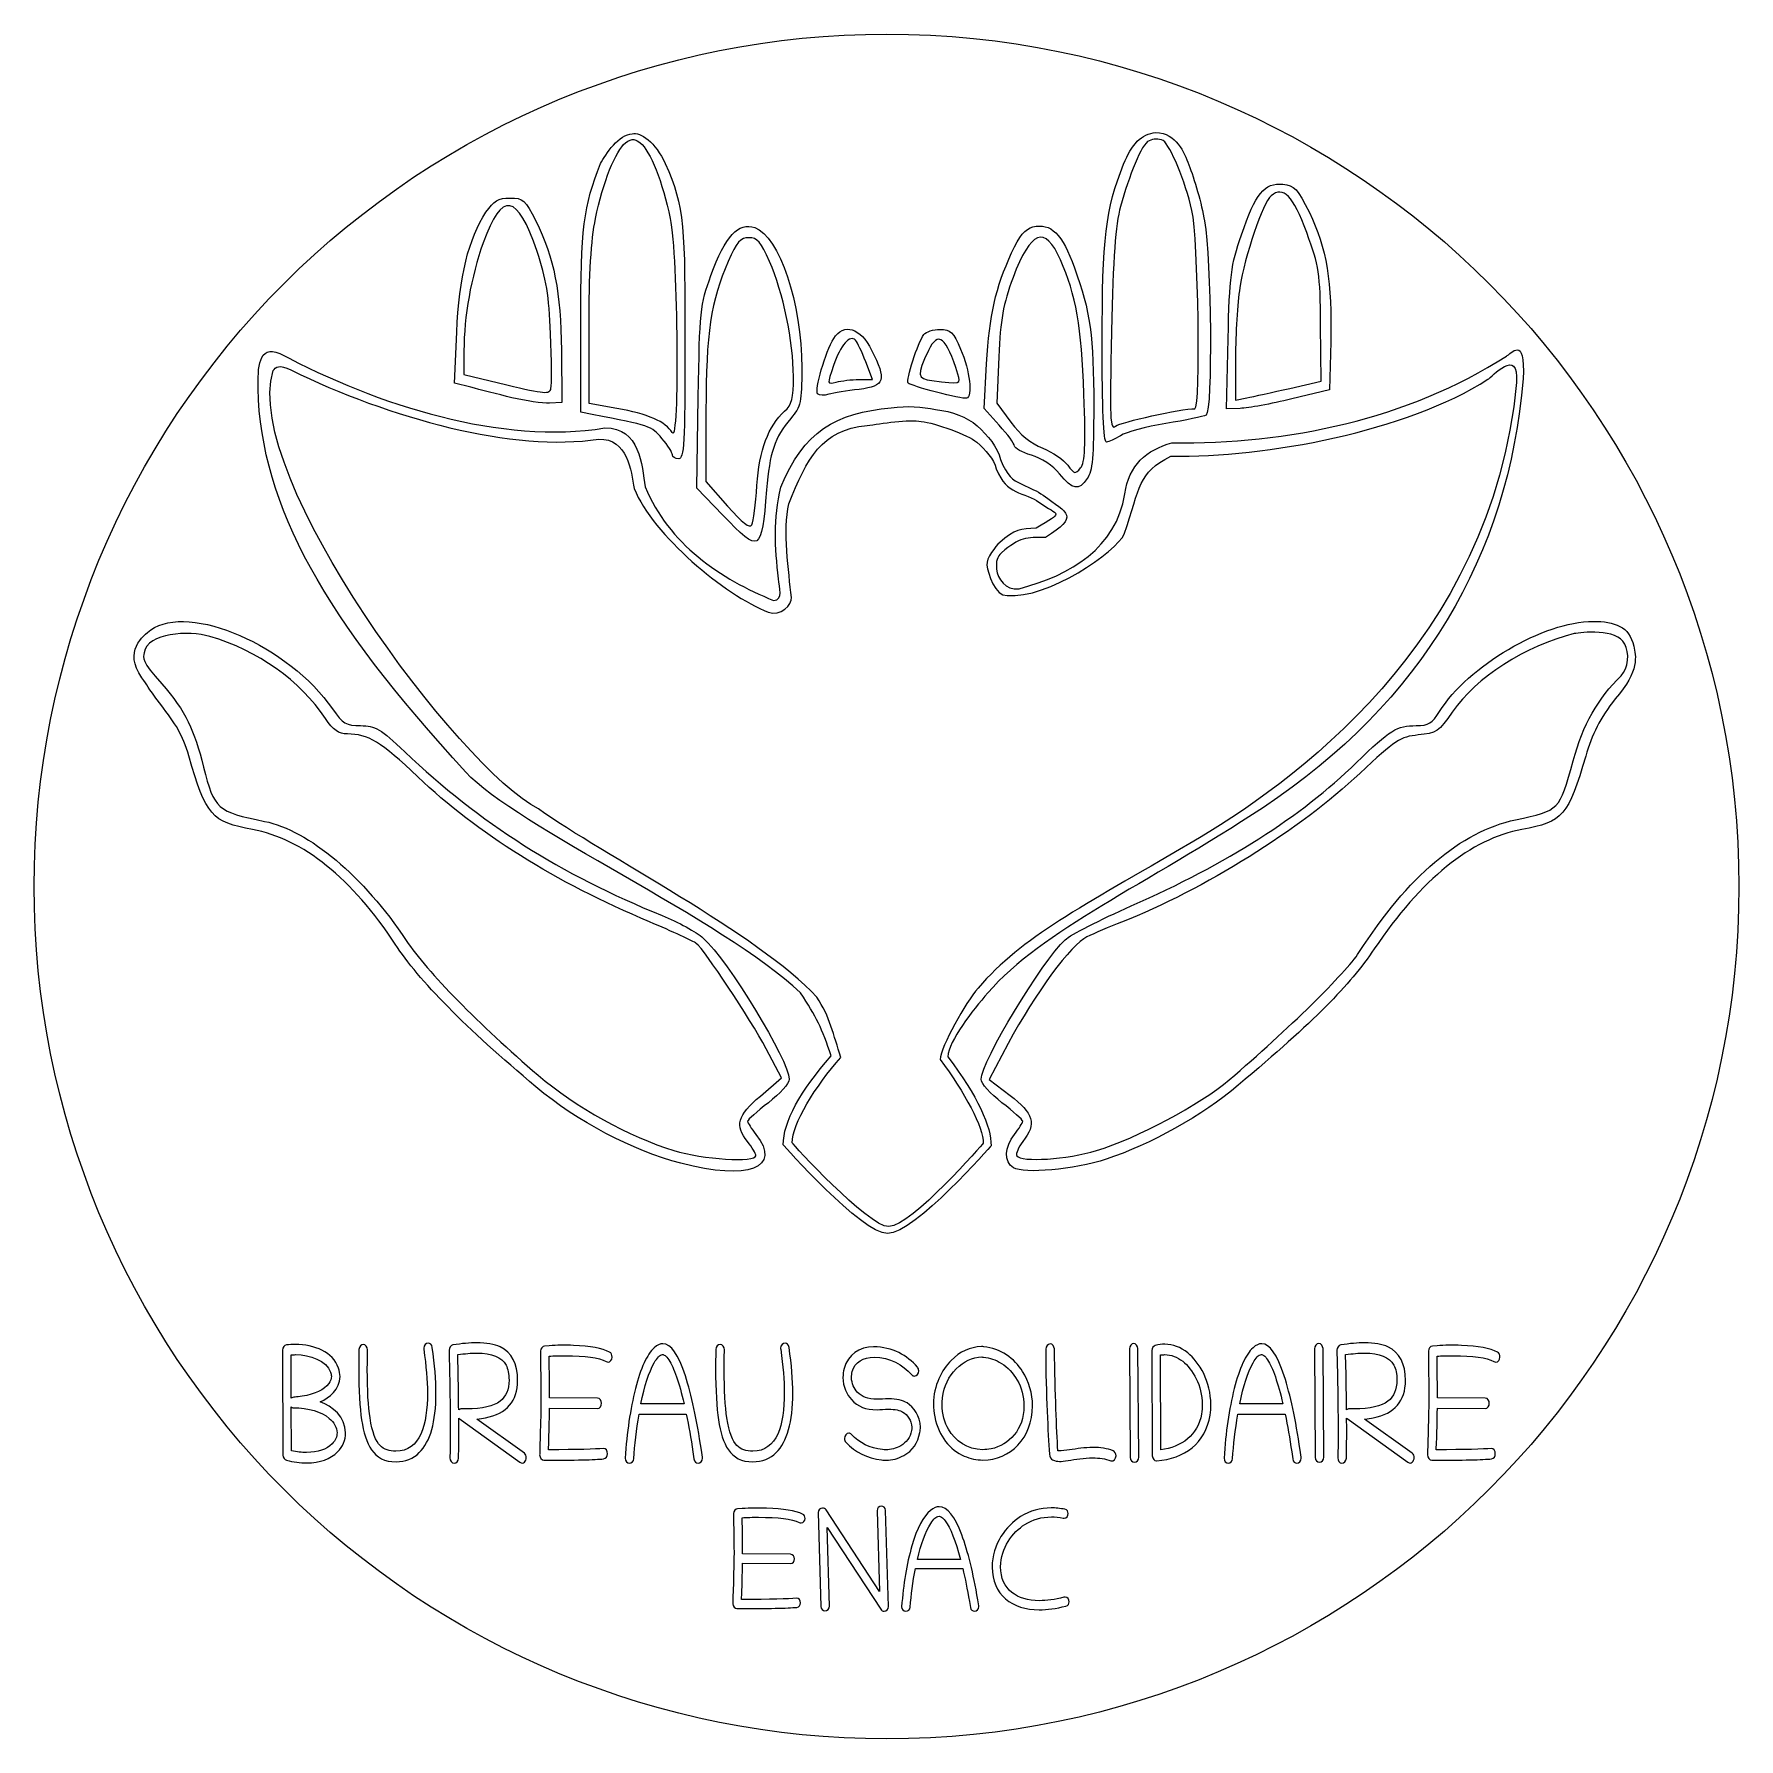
# Model space of a CAD drawing. Extents: x -737 to 495, y 5 to 495.
# Drawn here: x 5.8 to 495.4, y 5 to 494.6 of the extents above; entities outside this region: 4.
import ezdxf

# ---------------------------------------------------------------- set-up
doc = ezdxf.new("R2010")
doc.units = 0
doc.layers.add('Calque_1', color=7, linetype='CONTINUOUS')

msp = doc.modelspace()

# ---------------------------------------------------------------- linework, layer by layer
at = {"layer": 'Calque_1', "color": 7}
for points in [[(177.55733, 465.939002)], [(179.88442, 463.347775)], [(326.04293, 463.956825)], [(337.44404, 457.059475)], [(76.398331, 402.852473)], [(79.586568, 398.10213)], [(271.13555, 396.87145)], [(242.74155, 395.35793)], [(264.96417, 391.7029)], [(143.03674, 390.14219)], [(230.83855, 391.21682)], [(307.31043, 391.18204)], [(300.30879, 368.30192)], [(203.63016, 356.43038)], [(39.31496, 323.42638)], [(42.525518, 307.95051)], [(495.41708, 249.760883)], [(297.624599, 118.392892)], [(321.631775, 118.530986)], [(374.781022, 118.530986)], [(158.432272, 115.009689)], [(278.03233, 114.664431)], [(413.416096, 115.009689)], [(79.684203, 102.85767)], [(80.138957, 100.072793)], [(87.983449, 101.775916)], [(127.755392, 99.428378)], [(251.220848, 99.635475)], [(292.54653, 100.625159)], [(382.739225, 99.428378)], [(109.716786, 87.575526)], [(126.429012, 84.146267)], [(176.77396, 84.123244)], [(212.206837, 87.575526)], [(348.746411, 84.123244)], [(381.412854, 84.146267)], [(213.870349, 68.611287)], [(232.932101, 41.750279)], [(256.162428, 41.629645)], [(294.456431, 42.031813)]]:
    msp.add_lwpolyline(points, close=True, dxfattribs=at)
for points in [[(166.09385, 385.34741), (162.79998, 385.98241), (162.79998, 411.580366)], [(131.2002, 393.11971), (126.55025, 394.35404), (127.17981, 408.937954)], [(154.13816, 408.512294), (154.13712, 408.512294)], [(173.17295, 387.04431), (165.19552, 388.43353), (165.19552, 410.519832)], [(352.22657, 387.07626), (348.21304, 386.98986), (348.70775, 407.052514)], [(366.42116, 392.82862), (375.40443, 394.88359), (375.28071, 410.999395)], [(129.27143, 403.561054), (129.26343, 396.77575), (141.54058, 393.83453)], [(157.27494, 403.758634), (157.41001, 388.7865), (153.81669, 388.59276)], [(282.86781, 401.872894), (282.2918, 388.60832), (286.32724, 383.12387)], [(350.85917, 401.692474), (350.85117, 389.44528), (354.14505, 390.10945)], [(378.18884, 406.177314), (377.79998, 392.42609), (367.02003, 389.79439)], [(242.74155, 395.35788), (246.6246, 395.37428), (244.65751, 400.464814)], [(282.99879, 382.23721), (278.62938, 387.07363), (279.3686, 399.90778)], [(366.42221, 392.82862), (366.42116, 392.82862)], [(203.63016, 356.43038), (196.16976, 364.19961), (196.56248, 390.26743)], [(198.77087, 386.39095), (198.76787, 366.02883), (204.93217, 359.03543)], [(213.42363, 364.92915), (213.42278, 364.92915)], [(214.39105, 189.58531), (220.46678, 194.81987), (216.04282, 203.16809)], [(285.57139, 204.6487), (280.05903, 194.28656), (286.10919, 189.76971)], [(153.771048, 117.886593), (152.406795, 117.771522)], [(408.754881, 117.886593), (407.390618, 117.771522)], [(77.164116, 116.620721), (77.277804, 86.424769)], [(79.684205, 102.857626), (79.627359, 115.262833)], [(125.007903, 116.574697), (125.14054, 109.486013)], [(127.603811, 109.532037), (127.49012, 115.308857)], [(320.362248, 117.011981), (320.608575, 85.849391)], [(323.071819, 85.895415), (322.825501, 117.035004)], [(326.84248, 116.459614), (326.956171, 86.240651)], [(329.419415, 87.943741), (329.305724, 115.216798)], [(373.511504, 117.011981), (373.757831, 85.849391)], [(376.221075, 85.895415), (375.974748, 117.035004)], [(379.991755, 116.574697), (380.124391, 109.486013)], [(382.587644, 109.532037), (382.473953, 115.308857)], [(167.584176, 102.834647), (153.846848, 102.949718)], [(422.568008, 102.834647), (408.830672, 102.949718)], [(79.741049, 87.690609), (79.684204, 100.279923)], [(153.827894, 99.957743), (167.56523, 99.842672)], [(179.540395, 98.185539), (193.126141, 98.185539)], [(192.481914, 101.177515), (180.089885, 101.177515)], [(351.512846, 98.185539), (365.098592, 98.185539)], [(364.454356, 101.177515), (352.062336, 101.177515)], [(408.811727, 99.957743), (422.549054, 99.842672)], [(127.906956, 96.965735), (145.358108, 84.399433)], [(146.60868, 86.977136), (132.947135, 96.827641)], [(382.890807, 96.965735), (400.34195, 84.399433)], [(401.592522, 86.977136), (387.930986, 96.827641)], [(153.52473, 87.989832), (153.619466, 90.199298)], [(408.508554, 87.989832), (408.603299, 90.199298)], [(195.020948, 87.368396), (195.305166, 85.366071)], [(197.749447, 85.872403), (197.446274, 87.897739)], [(366.993399, 87.368396), (367.277617, 85.366071)], [(369.721898, 85.872403), (369.418725, 87.897739)], [(209.20913, 71.12449), (207.844875, 71.023954)], [(231.018342, 69.93828), (231.738374, 43.016929)], [(247.901058, 70.481137), (248.583191, 47.299415), (233.254218, 70.722405)], [(251.179073, 42.976725), (250.364311, 70.561557)], [(234.201618, 43.097359), (233.595274, 65.635697), (248.943207, 42.1926)], [(209.265979, 55.46225), (223.00332, 55.361713)], [(223.02226, 57.975433), (209.284929, 58.07597)], [(258.928828, 53.914148), (272.51458, 53.914148)], [(271.870347, 56.527868), (259.478322, 56.527868)], [(208.962803, 45.007352), (209.057552, 46.937483)], [(274.40939, 44.464535), (274.693607, 42.71535)], [(277.137929, 43.157671), (276.834762, 44.926963)]]:
    msp.add_lwpolyline(points, dxfattribs=at)
for points in [[(77.513797, 422.862102), (123.423093, 468.771399), (185.689461, 494.562974), (250.61501, 494.562973)], [(250.61501, 494.562973), (385.815462, 494.562967), (495.41708, 384.96134), (495.41708, 249.760883)], [(168.46253, 457.358918), (169.85869, 460.071127), (173.98937, 465.855766), (177.55733, 465.939002)], [(177.55733, 465.939002), (179.89613, 466.593301), (184.30573, 463.507631), (187.08174, 457.358918)], [(318.71428, 457.191585), (320.97772, 462.905151), (323.83463, 465.977832), (327.99101, 466.30073)], [(327.99101, 466.30073), (333.9522, 466.1722), (336.00382, 460.548072), (337.44404, 457.059475)], [(167.04613, 441.565486), (169.19761, 451.981502), (172.84775, 461.211938), (175.65983, 463.347775)], [(175.65983, 463.347775), (177.64514, 464.944133), (178.77049, 464.161755), (179.88442, 463.347775)], [(179.88442, 463.347775), (182.6965, 461.211938), (186.34665, 451.981502), (188.49813, 441.565486)], [(326.04293, 463.956822), (323.85732, 463.081549), (320.24557, 453.744035), (317.82144, 445.00679)], [(330.11308, 463.974695), (328.63408, 464.668262), (327.31186, 464.464989), (326.04293, 463.956825)], [(338.33714, 443.894389), (336.35178, 452.311329), (332.14544, 462.581744), (330.11308, 463.974695)], [(162.79998, 411.580366), (162.79998, 438.610221), (163.60932, 445.153267), (168.46253, 457.358918)], [(187.08174, 457.358918), (192.69537, 444.925005), (192.74427, 438.920138), (192.74427, 404.897444)], [(312.54223, 405.854734), (312.56433, 436.144467), (313.51771, 444.074031), (318.71428, 457.191585)], [(337.44404, 457.059475), (339.03905, 453.106828), (341.07214, 445.830366), (341.962, 440.889559)], [(352.55208, 436.910763), (356.60831, 448.772676), (359.20357, 451.945461), (364.43479, 451.437764)], [(371.29298, 437.545116), (367.3398, 448.215727), (364.60499, 451.042195), (361.07125, 448.109452)], [(364.43479, 451.437764), (367.78024, 451.113084), (368.66127, 450.170087), (372.05178, 443.285101)], [(150.26664, 432.145758), (144.62551, 448.857032), (140.13768, 449.577728), (134.79893, 434.629703)], [(135.58624, 443.389378), (137.83279, 446.72304), (139.10579, 447.477303), (142.48558, 447.477303)], [(142.48558, 447.477303), (146.31459, 447.477303), (146.87881, 446.975842), (149.89789, 440.889559)], [(361.07125, 448.109452), (358.70485, 446.145497), (353.47751, 430.820488), (352.07164, 421.725212)], [(127.17981, 408.937954), (127.85993, 424.693192), (130.62589, 436.028742), (135.58624, 443.389378)], [(149.89789, 440.889559), (155.15298, 430.295576), (157.12507, 420.369383), (157.27494, 403.758634)], [(165.19552, 410.519832), (165.19552, 425.773881), (165.768, 435.377666), (167.04613, 441.565486)], [(188.49813, 441.565486), (190.70368, 430.88769), (191.19714, 376.42486), (189.05501, 380.10268)], [(200.20085, 425.252426), (204.30112, 436.51777), (208.0824, 440.657365), (212.76736, 439.009754)], [(317.82144, 445.00679), (316.34898, 439.699633), (315.69113, 430.607401), (315.22884, 409.173734)], [(339.17185, 386.9882), (340.87653, 386.9912), (340.1549, 436.188011), (338.33714, 443.894389)], [(341.962, 440.889559), (343.93049, 429.959809), (344.29036, 386.32088), (342.42153, 385.16587)], [(372.05178, 443.285101), (377.01266, 433.211165), (378.66994, 423.190456), (378.18884, 406.177314)], [(211.08025, 436.098472), (208.70588, 436.098472), (207.63342, 434.856419), (205.13343, 429.211285)], [(217.04472, 429.211285), (214.53242, 434.85155), (213.45256, 436.098472), (211.08025, 436.098472)], [(212.76736, 439.009754), (219.80077, 436.536237), (226.28188, 417.18079), (226.28188, 398.64942)], [(286.54623, 431.755481), (288.79268, 436.662356), (290.40012, 438.608092), (292.68025, 439.180365)], [(300.56156, 429.749351), (296.13704, 439.751721), (291.98677, 438.188095), (286.96003, 424.624926)], [(292.68025, 439.180365), (297.77736, 440.459655), (301.10225, 437.196913), (304.60048, 427.482969)], [(348.70775, 407.052514), (349.15383, 425.144084), (349.53152, 428.077571), (352.55208, 436.910763)], [(375.28071, 410.999395), (375.16525, 426.04372), (374.9001, 427.808622), (371.29298, 437.545116)], [(134.79893, 434.629703), (131.28168, 424.781681), (129.28476, 413.557547), (129.27143, 403.561054)], [(154.13712, 408.512294), (153.69923, 419.408624), (152.88223, 424.397311), (150.26664, 432.145758)], [(279.3686, 399.90778), (280.17794, 413.95938), (281.90288, 421.613068), (286.54623, 431.755481)], [(205.13343, 429.211285), (200.16729, 417.997458), (198.77507, 408.627844), (198.77087, 386.39095)], [(223.88633, 396.20926), (223.88633, 406.159614), (220.90345, 420.548243), (217.04472, 429.211285)], [(307.31043, 391.18204), (306.63297, 410.553024), (305.04903, 419.604697), (300.56156, 429.749351)], [(304.60048, 427.482969), (309.18185, 414.761284), (310.12589, 407.962824), (310.12589, 387.69175)], [(5.812927, 249.76088), (5.812927, 314.686435), (31.604501, 376.952804), (77.513797, 422.862102)], [(196.56248, 390.26743), (196.93678, 415.111768), (197.10755, 416.753763), (200.20085, 425.252426)], [(286.96003, 424.624926), (284.10223, 416.913973), (283.33596, 412.653708), (282.86781, 401.872894)], [(352.07164, 421.725212), (351.40975, 417.443179), (350.86415, 408.428444), (350.85917, 401.692474)], [(235.44224, 407.124824), (238.36955, 411.70264), (243.08604, 410.266122), (246.34456, 403.804284)], [(154.25547, 392.79693), (154.49621, 393.8439), (154.44342, 400.915814), (154.13816, 408.512294)], [(230.83855, 391.21682), (229.85165, 392.20374), (233.11774, 403.489654), (235.44224, 407.124824)], [(241.72355, 406.642444), (240.14804, 408.413904), (237.38375, 405.240344), (235.38003, 399.35979)], [(244.65751, 400.464814), (243.57561, 403.264594), (242.25533, 406.044534), (241.72355, 406.642444)], [(256.8827, 394.31845), (256.11739, 395.08376), (259.63017, 406.079044), (261.33367, 408.250274)], [(261.33367, 408.250274), (261.97974, 409.073754), (264.07849, 409.747501), (265.99756, 409.747501)], [(271.13555, 396.87145), (267.87391, 407.550914), (265.40183, 409.530194), (262.64413, 403.670184)], [(265.99756, 409.747501), (269.0151, 409.747501), (269.81363, 408.984984), (271.90461, 404.106944)], [(315.22884, 409.173734), (314.67784, 383.62774), (314.80966, 380.6186), (316.42118, 381.95604)], [(428.62779, 402.096943), (429.8857, 402.592253), (434.25723, 408.541313), (433.41748, 395.5472)], [(70.116744, 392.76389), (70.136324, 398.54878), (70.066974, 405.472963), (76.398331, 402.852473)], [(76.398331, 402.852473), (104.71127, 387.7417), (140.22499, 376.67569), (169.69735, 381.44174)], [(192.74427, 404.897444), (192.74427, 377.00186), (192.5002, 372.61658), (190.94761, 372.61658)], [(246.34456, 403.804284), (250.7087, 395.1499), (250.16509, 393.44591), (242.75124, 392.54094)], [(262.64413, 403.670184), (259.31067, 396.58679), (259.43028, 395.56864), (263.65691, 395.04705)], [(271.90461, 404.106944), (274.56773, 397.89414), (275.46595, 390.38835), (273.59385, 389.99109)], [(313.76134, 377.40767), (312.94087, 377.40767), (312.52846, 387.03057), (312.54223, 405.854734)], [(332.58356, 377.21123), (365.92106, 376.7641), (400.23527, 383.87095), (428.62779, 402.096943)], [(423.34345, 395.41724), (424.3812, 395.82586), (432.24118, 405.179833), (431.54839, 394.45982)], [(150.65773, 272.03321), (128.23136, 283.39344), (65.221925, 367.61268), (74.463156, 397.90442)], [(74.463156, 397.90442), (75.100554, 398.92439), (76.262004, 399.85438), (79.586568, 398.10213)], [(79.586568, 398.10213), (107.8292, 384.24973), (143.63867, 374.33115), (167.95306, 378.26309)], [(226.28188, 398.64942), (226.28188, 388.80235), (226.02466, 387.6295), (223.10593, 384.16832)], [(235.38003, 399.35979), (233.52719, 393.92199), (233.52873, 393.91289), (236.19105, 394.62655)], [(263.65691, 395.04705), (272.09036, 394.00633), (272.01612, 393.98822), (271.13555, 396.87145)], [(129.79178, 282.61766), (89.543574, 326.46666), (71.007205, 358.68158), (70.116744, 392.76389)], [(143.03674, 390.14219), (139.08411, 391.10093), (133.75765, 392.44081), (131.2002, 393.11971)], [(141.54058, 393.83453), (152.44248, 391.22279), (153.86677, 391.10656), (154.25547, 392.79693)], [(221.36334, 386.27715), (223.42732, 388.14377), (223.88633, 389.95073), (223.88633, 396.20926)], [(242.75124, 392.54094), (239.29267, 392.11876), (235.37124, 391.47434), (234.03693, 391.1089)], [(236.19105, 394.62655), (237.65813, 395.01981), (240.60586, 395.34893), (242.74155, 395.35793)], [(264.96417, 391.7029), (260.87662, 392.78419), (257.23997, 393.96119), (256.8827, 394.31845)], [(273.59385, 389.99109), (272.93509, 389.8513), (269.05173, 390.62161), (264.96417, 391.7029)], [(332.22902, 373.35645), (359.73212, 372.98756), (399.9199, 380.38098), (423.34345, 395.41724)], [(431.54839, 394.45982), (424.46449, 319.42178), (366.70028, 279.06875), (337.69957, 262.09648)], [(354.14505, 390.10945), (355.95667, 390.47477), (361.48139, 391.6984), (366.42221, 392.82862)], [(433.41748, 395.5472), (429.40792, 345.09602), (404.1429, 302.42386), (358.85472, 272.48507)], [(153.81669, 388.59276), (151.84036, 388.48623), (146.9894, 389.18346), (143.03674, 390.14219)], [(189.05501, 380.10268), (187.22722, 383.24077), (182.06965, 385.49501), (173.17295, 387.04431)], [(220.25399, 364.45903), (226.68251, 380.32681), (236.01504, 385.7994), (252.00287, 387.22076)], [(234.03693, 391.1089), (232.70264, 390.74345), (231.26336, 390.79202), (230.83855, 391.21682)], [(252.00287, 387.22076), (256.58093, 387.86567), (260.76372, 387.58279), (264.72331, 386.73701)], [(306.35829, 369.98295), (307.63727, 371.58702), (307.83879, 376.07407), (307.31043, 391.18204)], [(310.12589, 387.69175), (310.12589, 373.21629), (309.74958, 369.01904), (308.26132, 366.89423)], [(316.42118, 381.95604), (317.85684, 383.14754), (335.18785, 386.98094), (339.17185, 386.9882)], [(367.02003, 389.79439), (361.09106, 388.34694), (354.43401, 387.12379), (352.22657, 387.07626)], [(186.11409, 378.43742), (183.10951, 382.00817), (182.72271, 382.14168), (166.09385, 385.34741)], [(213.42278, 364.92915), (214.08064, 375.08181), (216.66404, 382.02722), (221.36334, 386.27715)], [(223.10593, 384.16832), (218.49093, 378.69554), (217.03653, 374.395), (216.16131, 363.63329)], [(222.55098, 359.65065), (227.85444, 372.74141), (231.86121, 380.97117), (245.05102, 382.14377)], [(245.05102, 382.14377), (248.82787, 382.67582), (257.31967, 384.03022), (260.58628, 383.33247)], [(260.58628, 383.33247), (264.60229, 382.86564), (274.0326, 379.49232), (276.56156, 377.37174)], [(264.72331, 386.73701), (269.59125, 386.17114), (273.6203, 384.66761), (276.68575, 382.09718)], [(276.68575, 382.09718), (279.67718, 379.30212), (282.51121, 375.91217), (283.32333, 372.39266)], [(287.36824, 376.25452), (287.36824, 376.88496), (285.40199, 379.57716), (282.99879, 382.23721)], [(286.32724, 383.12387), (289.01106, 379.47632), (292.07648, 376.96227), (295.4796, 375.61773)], [(330.88046, 382.73108), (325.21594, 381.81412), (319.32581, 380.24123), (317.79129, 379.23577)], [(342.42153, 385.16587), (341.73845, 384.7437), (336.54497, 383.64806), (330.88046, 382.73108)], [(167.95306, 378.26309), (176.35894, 378.38149), (177.25888, 369.21154), (178.12522, 364.04588)], [(169.69735, 381.44174), (179.88642, 381.58527), (180.30273, 370.78472), (181.35285, 364.52325)], [(189.15095, 373.72245), (189.15095, 374.33067), (187.78437, 376.45242), (186.11409, 378.43742)], [(276.56156, 377.37174), (279.02947, 375.06584), (281.46664, 372.6), (282.13662, 369.69644)], [(317.79129, 379.23577), (316.25677, 378.23031), (314.44329, 377.40767), (313.76134, 377.40767)], [(319.05155, 362.51295), (320.14773, 370.80778), (325.33946, 375.11931), (332.58356, 377.21123)], [(190.94761, 372.61658), (189.95945, 372.61658), (189.15095, 373.11421), (189.15095, 373.72245)], [(283.32333, 372.39266), (285.41536, 367.52621), (286.58054, 366.69652), (289.49268, 365.28561)], [(292.22384, 373.65351), (289.55325, 374.45363), (287.36824, 375.62409), (287.36824, 376.25452)], [(300.30879, 368.30192), (298.43903, 370.55816), (295.03521, 372.8112), (292.22384, 373.65351)], [(295.4796, 375.61773), (298.29393, 374.50581), (301.52791, 372.32529), (302.66623, 370.77214)], [(318.88693, 350.94824), (323.55091, 364.77039), (322.8066, 368.36698), (332.22902, 373.35645)], [(282.13662, 369.69644), (283.86254, 365.68168), (285.34644, 364.42168), (287.73599, 363.23136)], [(308.26132, 366.89423), (305.78288, 363.35577), (304.17136, 363.64105), (300.30879, 368.30192)], [(302.66623, 370.77214), (304.58353, 368.15615), (304.85537, 368.09804), (306.35829, 369.98295)], [(178.12522, 364.04588), (183.55011, 350.64429), (204.14866, 333.49532), (216.64732, 328.51705)], [(181.35285, 364.52325), (187.92855, 348.27869), (203.03838, 337.95929), (218.18846, 331.92494)], [(216.16131, 363.63329), (214.68967, 345.53846), (214.3027, 345.31602), (203.63016, 356.43038)], [(211.94642, 353.64545), (212.4139, 354.52735), (213.07863, 359.60501), (213.42363, 364.92915)], [(219.61457, 338.16436), (218.49982, 347.20658), (218.173, 355.26177), (220.25399, 364.45903)], [(287.73599, 363.23136), (289.79233, 362.20702), (292.9429, 361.28732), (294.31829, 360.18309)], [(288.73368, 335.29367), (303.60118, 339.21652), (316.61265, 347.03833), (319.05155, 362.51295)], [(289.49268, 365.28561), (291.96918, 364.01223), (293.93325, 363.43917), (295.60041, 362.1007)], [(204.93217, 359.03543), (209.29372, 354.08726), (211.34504, 352.51096), (211.94642, 353.64545)], [(223.33954, 332.78013), (222.49068, 340.24826), (220.83422, 352.06301), (222.55098, 359.65065)], [(294.31829, 360.18309), (300.28473, 355.8833), (301.67548, 357.66849), (293.64053, 352.63506)], [(295.60041, 362.1007), (302.83255, 356.88877), (306.02193, 356.1355), (296.28248, 350.0343)], [(293.64053, 352.63506), (289.17271, 352.57426), (287.37186, 352.35971), (283.12872, 348.58738)], [(283.12872, 348.58738), (281.9912, 347.58731), (279.24071, 343.96246), (279.41894, 342.0898)], [(296.28248, 350.0343), (290.86687, 349.9607), (288.82076, 350.17336), (283.67749, 345.60078)], [(285.22973, 333.3552), (296.98845, 332.21778), (316.65712, 345.99988), (318.88693, 350.94824)], [(283.67749, 345.60078), (282.29867, 344.38855), (282.01195, 343.19766), (282.228, 340.92774)], [(218.18846, 331.92494), (221.02797, 331.89934), (219.81308, 335.65272), (219.61457, 338.16436)], [(279.41894, 342.0898), (279.69535, 339.79454), (281.89216, 332.96233), (285.22973, 333.3552)], [(282.228, 340.92774), (282.56303, 338.14556), (284.68808, 334.81746), (288.73368, 335.29367)], [(39.31496, 323.42638), (50.412578, 331.32858), (78.923822, 318.94471), (91.537158, 300.74365)], [(216.64732, 328.51705), (220.2093, 327.28011), (223.57428, 330.7149), (223.33954, 332.78013)], [(36.71297, 309.71929), (31.470792, 317.32885), (37.100707, 321.8021), (39.31496, 323.42638)], [(56.280352, 321.59703), (50.186556, 323.27591), (38.371216, 322.72518), (37.376275, 316.86416)], [(409.43469, 299.97949), (417.53241, 313.08187), (439.35692, 325.90348), (453.56165, 325.90348)], [(462.63568, 319.40184), (460.33878, 323.92243), (450.03681, 322.82963), (448.14451, 322.37381)], [(453.56165, 325.90348), (459.64107, 325.90348), (464.03775, 324.45751), (465.20477, 318.78923)], [(89.471336, 298.05529), (82.32787, 308.82793), (70.011224, 317.56392), (56.280352, 321.59703)], [(448.14451, 322.37381), (434.01776, 318.86722), (419.99336, 309.84832), (413.08927, 299.83021)], [(465.20477, 318.78923), (465.77286, 316.02999), (467.08981, 311.75436), (459.86843, 303.65719)], [(461.57702, 310.26797), (463.78825, 312.41096), (463.97495, 316.99228), (462.63568, 319.40184)], [(37.376275, 316.86416), (37.285425, 315.57609), (36.390713, 314.39999), (42.525518, 307.95051)], [(42.206805, 302.018), (37.883421, 307.72999), (38.612781, 307.13742), (36.71297, 309.71929)], [(447.80575, 285.84112), (450.64488, 296.20907), (454.95026, 303.84572), (461.57702, 310.26797)], [(42.525518, 307.95051), (49.472637, 300.01164), (51.765534, 294.69782), (54.480607, 284.06533)], [(459.86843, 303.65719), (455.59638, 298.08342), (453.19335, 293.41608), (451.41139, 287.23128)], [(50.256691, 287.24548), (48.488766, 293.38104), (46.434826, 296.43201), (42.206805, 302.018)], [(91.537158, 300.74365), (94.459919, 296.5261), (95.415001, 295.9592), (99.597451, 295.9592)], [(402.77675, 295.9592), (406.22017, 295.9592), (407.38453, 296.66227), (409.43469, 299.97949)], [(413.08927, 299.83021), (409.27281, 294.29239), (408.49424, 293.76933), (403.32749, 293.27217)], [(95.805963, 293.56366), (93.255745, 293.56366), (91.734549, 294.64226), (89.471336, 298.05529)], [(99.597451, 295.9592), (103.78195, 295.9592), (105.28283, 295.06693), (112.3106, 288.40125)], [(385.53713, 285.29508), (395.37772, 294.84724), (397.1753, 295.9592), (402.77675, 295.9592)], [(116.02301, 281.24529), (105.46371, 291.29113), (101.73402, 293.56366), (95.805963, 293.56366)], [(403.32749, 293.27217), (398.19774, 292.77855), (396.75109, 291.82647), (386.57355, 282.24575)], [(68.570319, 266.12992), (56.81479, 268.26232), (55.185135, 270.14129), (50.256691, 287.24548)], [(54.480607, 284.06533), (57.587838, 271.89715), (58.29438, 271.2677), (71.98803, 268.4684)], [(112.3106, 288.40125), (133.90761, 267.91696), (156.9765, 253.24421), (186.15652, 241.43228)], [(320.90583, 244.18562), (348.53545, 256.39929), (369.51794, 269.74543), (385.53713, 285.29508)], [(431.26423, 268.91873), (444.02121, 271.65998), (443.88398, 271.5196), (447.80575, 285.84112)], [(451.41139, 287.23128), (446.48805, 270.1433), (444.85565, 268.26195), (433.10207, 266.12992)], [(182.56321, 239.60264), (155.49096, 250.99767), (133.0636, 265.03332), (116.02301, 281.24529)], [(225.9221, 219.18631), (203.62967, 240.39756), (144.3404, 266.76744), (129.79178, 282.61766)], [(386.57355, 282.24575), (369.4773, 266.15207), (341.58355, 248.73885), (318.14125, 239.52558)], [(230.6231, 217.99265), (213.92918, 236.04155), (169.09416, 258.82964), (150.65773, 272.03321)], [(358.85472, 272.48507), (325.06438, 250.14722), (295.30632, 237.22122), (279.70158, 219.20532)], [(109.50801, 233.21958), (97.302757, 251.9441), (82.887306, 263.53286), (68.570319, 266.12992)], [(71.98803, 268.4684), (84.796826, 265.85), (100.35997, 252.76128), (112.71395, 234.21758)], [(386.30214, 230.78393), (400.27263, 252.62332), (415.48859, 265.52881), (431.26423, 268.91873)], [(433.10207, 266.12992), (418.56778, 263.49344), (404.10456, 251.80732), (390.71107, 231.87841)], [(337.69957, 262.09648), (306.25372, 243.69324), (289.79589, 235.45535), (276.92214, 220.59242)], [(77.513797, 76.659661), (31.604501, 122.568959), (5.812927, 184.835328), (5.812927, 249.76088)], [(495.41708, 249.76088), (495.41708, 114.560423), (385.815462, 4.958796), (250.61501, 4.95879)], [(186.15652, 241.43228), (190.76795, 239.5656), (196.08294, 236.65233), (197.96761, 234.95836)], [(301.92815, 234.45807), (303.47242, 235.87687), (312.01239, 240.25428), (320.90583, 244.18562)], [(195.96759, 233.43108), (195.18293, 234.05258), (189.15095, 236.82979), (182.56321, 239.60264)], [(308.17298, 235.30975), (303.63733, 233.16657), (293.2352, 219.05516), (285.57139, 204.6487)], [(318.14125, 239.52558), (314.72097, 238.18133), (310.23524, 236.28423), (308.17298, 235.30975)], [(149.94505, 192.21287), (129.77493, 209.13653), (116.297, 222.80433), (109.50801, 233.21958)], [(112.71395, 234.21758), (118.54638, 225.46293), (133.90597, 209.78729), (150.53097, 195.6224)], [(216.04282, 203.16809), (211.41381, 211.90325), (198.42352, 231.48583), (195.96759, 233.43108)], [(197.96761, 234.95836), (205.14047, 228.51129), (222.68856, 199.74157), (222.68856, 194.42888)], [(277.78605, 194.42888), (277.78605, 199.32691), (295.30305, 228.37122), (301.92815, 234.45807)], [(349.05347, 194.26285), (365.77859, 208.52416), (382.63504, 225.05131), (386.30214, 230.78393)], [(390.71107, 231.87841), (383.52853, 221.19111), (373.64407, 211.27486), (351.63685, 192.67848)], [(276.92214, 220.59242), (273.33558, 216.44671), (266.20472, 203.83915), (266.00282, 200.06274)], [(234.72556, 201.10045), (232.15177, 208.92413), (230.4197, 212.45249), (225.9221, 219.18631)], [(237.51202, 200.68335), (235.38867, 207.13781), (234.33358, 212.43732), (230.6231, 217.99265)], [(279.70158, 219.20532), (275.35419, 214.18015), (268.47062, 205.44525), (268.22587, 200.86773)], [(220.98066, 175.52909), (220.88456, 182.15297), (225.93377, 191.16585), (234.72556, 201.10045)], [(268.22587, 200.86773), (276.8084, 189.6449), (280.74033, 180.61254), (280.65742, 175.32176)], [(223.53469, 176.10956), (223.45549, 181.5742), (230.25888, 192.48741), (237.51202, 200.68335)], [(266.00282, 200.06274), (273.08331, 190.80401), (278.48702, 180.38389), (278.41862, 176.01905)], [(191.56769, 170.27569), (177.55763, 173.94334), (161.85656, 182.21857), (149.94505, 192.21287)], [(150.53097, 195.6224), (161.3545, 186.40048), (176.74954, 177.83866), (189.57658, 173.90746)], [(222.68856, 194.42888), (222.68856, 193.21606), (220.02608, 190.21489), (216.69971, 187.67815)], [(283.77491, 187.67815), (280.44853, 190.21489), (277.78605, 193.21606), (277.78605, 194.42888)], [(310.89805, 173.90881), (322.66675, 177.51757), (340.69206, 187.13319), (349.05347, 194.26285)], [(351.63685, 192.67848), (341.40679, 184.03395), (326.29443, 175.58011), (313.7192, 171.46736)], [(210.71085, 176.50886), (206.99568, 181.23194), (207.73198, 183.84819), (214.39105, 189.58531)], [(216.69971, 187.67815), (213.40583, 185.16621), (210.72283, 182.76472), (210.73747, 182.3415)], [(289.73714, 182.3415), (289.75174, 182.76472), (287.06879, 185.16621), (283.77491, 187.67815)], [(286.10919, 189.76971), (292.87897, 184.71559), (293.74948, 181.57587), (289.7801, 176.52961)], [(210.73747, 182.3415), (210.75207, 181.91827), (211.81814, 180.22452), (213.1064, 178.57758)], [(287.36824, 178.57758), (288.65647, 180.22452), (289.7225, 181.91827), (289.73714, 182.3415)], [(213.1064, 178.57758), (220.66451, 168.91508), (210.99782, 165.18915), (191.56769, 170.27569)], [(213.1064, 172.42718), (213.1064, 172.99712), (212.0284, 174.83388), (210.71085, 176.50886)], [(287.06879, 169.00635), (284.31867, 170.71966), (284.44769, 174.84388), (287.36824, 178.57758)], [(289.7801, 176.52961), (288.47152, 174.86604), (287.69484, 173.02928), (288.05413, 172.44793)], [(189.57658, 173.90746), (197.79242, 171.3895), (213.1064, 170.42608), (213.1064, 172.42718)], [(250.93015, 150.07969), (243.46647, 150.02039), (220.98066, 175.52909), (220.98066, 175.52909)], [(251.31046, 152.08911), (245.15299, 152.04011), (223.53469, 176.10956), (223.53469, 176.10956)], [(280.65742, 175.32176), (280.65742, 175.32176), (258.76035, 150.1418), (250.93015, 150.07969)], [(278.41862, 176.01905), (278.41862, 176.01905), (257.7703, 152.14035), (251.31046, 152.08911)], [(313.7192, 171.46736), (304.49209, 168.44962), (290.09624, 167.12025), (287.06879, 169.00635)], [(288.05413, 172.44793), (289.25325, 170.50768), (302.58733, 171.36039), (310.89805, 173.90881)], [(78.28205, 118.116714), (77.694661, 118.047612), (77.164116, 117.403241), (77.164116, 116.620721)], [(80.783191, 118.254808), (79.949477, 118.254808), (79.115763, 118.20874), (78.28205, 118.116714)], [(93.232061, 111.465315), (91.602525, 116.02233), (86.372865, 118.254808), (80.783191, 118.254808)], [(100.375429, 118.231785), (99.731202, 118.231785), (99.124866, 117.564347), (99.105911, 116.781827)], [(101.569155, 116.689768), (101.569155, 117.518323), (101.019665, 118.231785), (100.375429, 118.231785)], [(119.001317, 118.577021), (118.357081, 118.577021), (117.712845, 118.047667), (117.712845, 117.127063)], [(120.157143, 117.380229), (120.043452, 118.208773), (119.512907, 118.577021), (119.001317, 118.577021)], [(126.068994, 118.093702), (125.519503, 118.001676), (124.988958, 117.334194), (125.007903, 116.574697)], [(132.947135, 118.715104), (130.938645, 118.715104), (128.645928, 118.507974), (126.068994, 118.093702)], [(139.654748, 117.518323), (137.968368, 118.323855), (135.732496, 118.715104), (132.947135, 118.715104)], [(144.675972, 107.920973), (144.675972, 112.754166), (142.970655, 115.953283), (139.654748, 117.518323)], [(152.406795, 117.771522), (151.800459, 117.725454), (151.250959, 117.058049), (151.250959, 116.298541)], [(160.743935, 117.978619), (158.261736, 118.070646), (155.931129, 118.047722), (153.771048, 117.886593)], [(171.089564, 116.045342), (169.005284, 117.173087), (165.575686, 117.794501), (160.743935, 117.978619)], [(186.399572, 118.461939), (185.5848, 118.461939), (184.751092, 118.070679), (183.898428, 117.28817)], [(192.86085, 109.209825), (190.85236, 115.377904), (188.69228, 118.461939), (186.399572, 118.461939)], [(202.865389, 118.231785), (202.221162, 118.231785), (201.614817, 117.564347), (201.595871, 116.781827)], [(204.059115, 116.689768), (204.059115, 117.518323), (203.509625, 118.231785), (202.865389, 118.231785)], [(221.491367, 118.577021), (220.847132, 118.577021), (220.202896, 118.047667), (220.202896, 117.127063)], [(222.647194, 117.380229), (222.533503, 118.208773), (222.002958, 118.577021), (221.491367, 118.577021)], [(246.919642, 117.564325), (242.788963, 117.564325), (239.529901, 115.239788), (238.468811, 111.373233)], [(259.482197, 111.741481), (256.60209, 115.078682), (252.319829, 117.564325), (246.919642, 117.564325)], [(277.899694, 117.656407), (274.602733, 117.4953), (271.703689, 116.160425), (269.183591, 113.651769)], [(278.562876, 117.541335), (278.373394, 117.564369), (278.183912, 117.67943), (277.899694, 117.656407)], [(289.704323, 110.498676), (287.373715, 114.1581), (283.356736, 117.219122), (278.562876, 117.541335)], [(297.624599, 118.392892), (296.980363, 118.392892), (296.355082, 117.67943), (296.355082, 116.873897)], [(298.818326, 116.942934), (298.818326, 117.725454), (298.230935, 118.392892), (297.624599, 118.392892)], [(321.631775, 118.530986), (320.968584, 118.530986), (320.362248, 117.817513), (320.362248, 117.011981)], [(322.825501, 117.035004), (322.825501, 117.817513), (322.238111, 118.530986), (321.631775, 118.530986)], [(327.808834, 117.932595), (327.297235, 117.794501), (326.84248, 117.19611), (326.84248, 116.459614)], [(330.537351, 118.300832), (329.646788, 118.300832), (328.737288, 118.185761), (327.808834, 117.932595)], [(337.150219, 115.815189), (335.065929, 117.472288), (332.867958, 118.300832), (330.537351, 118.300832)], [(358.372023, 118.461939), (357.557251, 118.461939), (356.723543, 118.070679), (355.870879, 117.28817)], [(364.833301, 109.209825), (362.824811, 115.377904), (360.664731, 118.461939), (358.372023, 118.461939)], [(374.781022, 118.530986), (374.11784, 118.530986), (373.511504, 117.817513), (373.511504, 117.011981)], [(375.974748, 117.035004), (375.974748, 117.817513), (375.387358, 118.530986), (374.781022, 118.530986)], [(381.052845, 118.093702), (380.503345, 118.001676), (379.9728, 117.334194), (379.991755, 116.574697)], [(387.930986, 118.715104), (385.922487, 118.715104), (383.629779, 118.507974), (381.052845, 118.093702)], [(394.63859, 117.518323), (392.95221, 118.323855), (390.716348, 118.715104), (387.930986, 118.715104)], [(399.659823, 107.920973), (399.659823, 112.754166), (397.954497, 115.953283), (394.63859, 117.518323)], [(407.390618, 117.771522), (406.784282, 117.725454), (406.234792, 117.058049), (406.234792, 116.298541)], [(415.727758, 117.978619), (413.245569, 118.070646), (410.914962, 118.047722), (408.754881, 117.886593)], [(426.073397, 116.045342), (423.989108, 117.173087), (420.55951, 117.794501), (415.727758, 117.978619)], [(79.627359, 115.262833), (80.063165, 115.285867), (80.498969, 115.308901), (80.915826, 115.308901)], [(80.915826, 115.308901), (85.065448, 115.308901), (89.764563, 113.651813), (90.977233, 110.29159)], [(99.105911, 116.781827), (99.067984, 114.894585), (99.049021, 113.099402), (99.049021, 111.396267)], [(101.512355, 111.074055), (101.512355, 112.823213), (101.531319, 114.710467), (101.569155, 116.689768)], [(117.712845, 117.127063), (117.712845, 117.035037), (117.712845, 116.942934), (117.731808, 116.850874)], [(117.731808, 116.850874), (118.413935, 112.063716), (118.773944, 107.897961), (118.773944, 104.353619)], [(121.218233, 104.169501), (121.218233, 108.036055), (120.87717, 112.431953), (120.157143, 117.380229)], [(127.49012, 115.308857), (129.49861, 115.608058), (131.317627, 115.769164), (132.909262, 115.769164)], [(132.909262, 115.769164), (137.267314, 115.769164), (140.071621, 114.618407), (141.341138, 112.316882)], [(151.250959, 116.298541), (151.250959, 111.672489), (151.383595, 107.414675), (151.383595, 103.571132)], [(153.733157, 114.871606), (154.926884, 114.963632), (156.840637, 115.009689), (158.432272, 115.009689)], [(153.846848, 102.949718), (153.846848, 106.471048), (153.808921, 110.452685), (153.733157, 114.871606)], [(158.432272, 115.009656), (164.078787, 115.009656), (167.982084, 114.457301), (170.085319, 113.329556)], [(170.085319, 113.329556), (170.274801, 113.214473), (170.464283, 113.168449), (170.63481, 113.168449)], [(170.63481, 113.168449), (171.335891, 113.168449), (171.771691, 113.812875), (171.790645, 114.595384)], [(171.790645, 114.595384), (171.809609, 115.262833), (171.582209, 115.769164), (171.089564, 116.045342)], [(183.898428, 117.28817), (181.814139, 115.377904), (180.014076, 111.465315), (178.517187, 105.573424)], [(180.089885, 101.177515), (181.113085, 106.263884), (182.382602, 110.222498), (183.917392, 113.007343)], [(183.917392, 113.007343), (184.71321, 114.457301), (185.509027, 115.216798), (186.304845, 115.331869)], [(186.304845, 115.331869), (186.456436, 115.354903), (186.683808, 115.262877), (187.024872, 115.032679)], [(187.024872, 115.032679), (187.365935, 114.802526), (187.706999, 114.434278), (188.085962, 113.835887)], [(188.085962, 113.835887), (189.582861, 111.534362), (191.060806, 107.29957), (192.481914, 101.177515)], [(201.595871, 116.781827), (201.557944, 114.894585), (201.539071, 113.099402), (201.539071, 111.396267)], [(204.002315, 111.074055), (204.002315, 112.823213), (204.021279, 114.710467), (204.059115, 116.689768)], [(220.202896, 117.127063), (220.202896, 117.035037), (220.202896, 116.942934), (220.221859, 116.850874)], [(220.221859, 116.850874), (220.903995, 112.063716), (221.264004, 107.897961), (221.264004, 104.353619)], [(223.708284, 104.169501), (223.708284, 108.036055), (223.367221, 112.431953), (222.647194, 117.380229)], [(240.799418, 110.429607), (241.557345, 113.214451), (243.963744, 114.57235), (247.052278, 114.57235)], [(247.052278, 114.57235), (251.599802, 114.57235), (255.351518, 112.408919), (257.776871, 109.57805)], [(269.183591, 113.651769), (266.530865, 111.051043), (264.105521, 106.378956), (264.105521, 101.177515)], [(270.623644, 111.212149), (272.80267, 113.37558), (275.265914, 114.526337), (278.03233, 114.664431)], [(278.03233, 114.664431), (278.164967, 114.595439), (278.297603, 114.54936), (278.430239, 114.54936)], [(278.430239, 114.54936), (280.249256, 114.434278), (281.992473, 113.835887), (283.640954, 112.800201)], [(283.640954, 112.800201), (287.089497, 110.613758), (290.102232, 106.240861), (290.102232, 100.487065)], [(296.355082, 116.873897), (296.355082, 103.202862), (296.999309, 93.053145), (297.435118, 86.72397)], [(299.841516, 87.690609), (299.424662, 94.042807), (299.102544, 103.824265), (298.818326, 116.942934)], [(329.305724, 115.216798), (329.722587, 115.2859), (330.120496, 115.308824), (330.518405, 115.308824)], [(330.518405, 115.308824), (332.356359, 115.308824), (334.08063, 114.664398), (335.69122, 113.398559)], [(335.69122, 113.398559), (338.552373, 111.120057), (341.280889, 106.494005), (341.280889, 100.924316)], [(343.763087, 100.970384), (343.763087, 107.529713), (340.485071, 113.145426), (337.150219, 115.815189)], [(355.870879, 117.28817), (353.78659, 115.377904), (351.986527, 111.465315), (350.489638, 105.573424)], [(352.062336, 101.177515), (353.085536, 106.263884), (354.355053, 110.222498), (355.889843, 113.007343)], [(355.889843, 113.007343), (356.685661, 114.457301), (357.481478, 115.216798), (358.277296, 115.331869)], [(358.277296, 115.331869), (358.428878, 115.354903), (358.656259, 115.262877), (358.997323, 115.032679)], [(358.997323, 115.032679), (359.338386, 114.802526), (359.67945, 114.434278), (360.058413, 113.835887)], [(360.058413, 113.835887), (361.555312, 111.534362), (363.033257, 107.29957), (364.454356, 101.177515)], [(382.473953, 115.308857), (384.482452, 115.608058), (386.301459, 115.769164), (387.893095, 115.769164)], [(387.893095, 115.769164), (392.251147, 115.769164), (395.055454, 114.618407), (396.324971, 112.316882)], [(406.234792, 116.298541), (406.234792, 111.672489), (406.367428, 107.414675), (406.367428, 103.571132)], [(408.716981, 114.871606), (409.910717, 114.963632), (411.824461, 115.009689), (413.416096, 115.009689)], [(408.830672, 102.949718), (408.830672, 106.471048), (408.792745, 110.452685), (408.716981, 114.871606)], [(413.416096, 115.009656), (419.06262, 115.009656), (422.965917, 114.457301), (425.069143, 113.329556)], [(425.069143, 113.329556), (425.258625, 113.214473), (425.448107, 113.168449), (425.618643, 113.168449)], [(425.618643, 113.168449), (426.319715, 113.168449), (426.755524, 113.812875), (426.774469, 114.595384)], [(426.774469, 114.595384), (426.793433, 115.262833), (426.566042, 115.769164), (426.073397, 116.045342)], [(87.983449, 101.775916), (90.598279, 102.926673), (93.66786, 105.389305), (93.66786, 109.025706)], [(91.185669, 109.140821), (91.185669, 108.404336), (90.939342, 107.713887), (90.446692, 107.023426)], [(90.977233, 110.29159), (91.128824, 109.900329), (91.185669, 109.509069), (91.185669, 109.140821)], [(93.66786, 109.025706), (93.66786, 109.785203), (93.535224, 110.590735), (93.232061, 111.465315)], [(99.049021, 111.396267), (99.049021, 104.998045), (99.333248, 100.04977), (99.882738, 96.574475)], [(102.289218, 97.172877), (101.758673, 100.395005), (101.512355, 105.04408), (101.512355, 111.074055)], [(125.14054, 109.486013), (125.273176, 102.420342), (125.330021, 96.781617), (125.330021, 92.592849)], [(127.755392, 99.428367), (127.717465, 102.374307), (127.679629, 105.73453), (127.603811, 109.532037)], [(135.429333, 97.149854), (141.587447, 98.392681), (144.675972, 101.983047), (144.675972, 107.920973)], [(142.212747, 107.943996), (142.212747, 105.297246), (141.341138, 103.271898), (139.635812, 101.937023)], [(141.341138, 112.316882), (141.909583, 111.258184), (142.212747, 109.785203), (142.212747, 107.943996)], [(197.446274, 87.897739), (196.138866, 96.712569), (194.604076, 103.824265), (192.86085, 109.209825)], [(201.539071, 111.396267), (201.539071, 104.998045), (201.823299, 100.04977), (202.372789, 96.574475)], [(204.779188, 97.172877), (204.248642, 100.395005), (204.002315, 105.04408), (204.002315, 111.074055)], [(238.468811, 111.373233), (238.222484, 110.475642), (238.108802, 109.601063), (238.108802, 108.772518)], [(238.108802, 108.772518), (238.108802, 106.079733), (239.264629, 103.824243), (240.534146, 102.42032)], [(240.572046, 108.772518), (240.572046, 109.301862), (240.64781, 109.854228), (240.799418, 110.429607)], [(242.220527, 104.583751), (241.348918, 105.527377), (240.572046, 106.977335), (240.572046, 108.772518)], [(257.776871, 109.57805), (258.023189, 109.301862), (258.326362, 109.163778), (258.667425, 109.163778)], [(258.667425, 109.163778), (259.387452, 109.186812), (259.861151, 109.923275), (259.861151, 110.682784)], [(259.861151, 110.682784), (259.861151, 111.074033), (259.74747, 111.442281), (259.482197, 111.741481)], [(266.701401, 102.949685), (267.13721, 106.309909), (268.444619, 109.048718), (270.623644, 111.212149)], [(292.54653, 100.625159), (292.54653, 104.123466), (291.542285, 107.575748), (289.704323, 110.498676)], [(369.418725, 87.897739), (368.111317, 96.712569), (366.576527, 103.824265), (364.833301, 109.209825)], [(380.124391, 109.486013), (380.257027, 102.420342), (380.313873, 96.781617), (380.313873, 92.592849)], [(382.739225, 99.428367), (382.701298, 102.374307), (382.663462, 105.73453), (382.587644, 109.532037)], [(390.413175, 97.149854), (396.571289, 98.392681), (399.659823, 101.983047), (399.659823, 107.920973)], [(397.196589, 107.943996), (397.196589, 105.297246), (396.324971, 103.271898), (394.619654, 101.937023)], [(396.324971, 112.316882), (396.893416, 111.258184), (397.196589, 109.785203), (397.196589, 107.943996)], [(80.745294, 103.110836), (80.195801, 103.064768), (79.854736, 102.972753), (79.684203, 102.85767)], [(82.753787, 103.364013), (81.957969, 103.225918), (81.294787, 103.156871), (80.745294, 103.110836)], [(90.446692, 107.023426), (89.120329, 105.205231), (86.562343, 103.985415), (82.753787, 103.364013)], [(118.773944, 104.353619), (118.773944, 95.101505), (116.727554, 87.575526), (109.716786, 87.575526)], [(116.443327, 87.184266), (119.626598, 90.360371), (121.218233, 96.045132), (121.218233, 104.169501)], [(151.383595, 103.571132), (151.383595, 98.484773), (151.004641, 87.414453), (151.004641, 86.562897)], [(168.758957, 101.338654), (168.758957, 102.07515), (168.361048, 102.834647), (167.584176, 102.834647)], [(178.517187, 105.573424), (177.020288, 99.681533), (176.034988, 93.030133), (175.580234, 85.573202)], [(221.264004, 104.353619), (221.264004, 95.101505), (219.217614, 87.575526), (212.206837, 87.575526)], [(218.933378, 87.184266), (222.116649, 90.360371), (223.708284, 96.045132), (223.708284, 104.169501)], [(247.904941, 102.489367), (245.233261, 102.489367), (243.565835, 103.133793), (242.220527, 104.583751)], [(266.587711, 101.085455), (266.587711, 101.683857), (266.625638, 102.328283), (266.701401, 102.949685)], [(350.489638, 105.573424), (348.992739, 99.681533), (348.007439, 93.030133), (347.552685, 85.573202)], [(406.367428, 103.571132), (406.367428, 98.484773), (405.988465, 87.414453), (405.988465, 86.562897)], [(423.74278, 101.338654), (423.74278, 102.07515), (423.344872, 102.834647), (422.568008, 102.834647)], [(79.684204, 100.279923), (79.797893, 100.210931), (79.949477, 100.14184), (80.138957, 100.072793)], [(80.138958, 100.072793), (84.781229, 99.980766), (88.248721, 98.96806), (90.57933, 97.01177)], [(95.259496, 92.869027), (95.259496, 97.49509), (91.488834, 100.464053), (87.983449, 101.775916)], [(128.55121, 99.750591), (128.248038, 99.750591), (128.00172, 99.658565), (127.755392, 99.428378)], [(129.953364, 99.727557), (129.49861, 99.727557), (129.02491, 99.727557), (128.55121, 99.750591)], [(139.635812, 101.937023), (137.778904, 100.464053), (134.538788, 99.727557), (129.953364, 99.727557)], [(153.619466, 90.199298), (153.714212, 92.615894), (153.790003, 95.861035), (153.827894, 99.957743)], [(167.56523, 99.842672), (168.361048, 99.819638), (168.758957, 100.579157), (168.758957, 101.338654)], [(178.043496, 85.481143), (178.289823, 89.416744), (178.782477, 93.651547), (179.540395, 98.185539)], [(193.126141, 98.185539), (193.808276, 94.940399), (194.433558, 91.32701), (195.020948, 87.368396)], [(240.534146, 102.42032), (242.428954, 100.325936), (244.57008, 99.497392), (247.904941, 99.497392)], [(251.164003, 102.627451), (250.083967, 102.627451), (248.85234, 102.489367), (247.904941, 102.489367)], [(247.904941, 99.497392), (248.89024, 99.497392), (250.102912, 99.635475), (251.220848, 99.635475)], [(256.526299, 101.430669), (255.275727, 102.236201), (253.475665, 102.627451), (251.164003, 102.627451)], [(251.220848, 99.635497), (253.096701, 99.635497), (254.479909, 99.35932), (255.332573, 98.806953)], [(255.332573, 98.806953), (256.583144, 98.024433), (257.871607, 96.482416), (257.871607, 94.457079)], [(260.353806, 94.480069), (260.353806, 97.679186), (258.421098, 100.256889), (256.526299, 101.430669)], [(264.105521, 101.177515), (264.105521, 99.95771), (264.238158, 98.691882), (264.484485, 97.426042)], [(268.406728, 93.927725), (267.383528, 95.607836), (266.587711, 98.231575), (266.587711, 101.085455)], [(278.316548, 85.043859), (286.142098, 85.043859), (292.54653, 91.350022), (292.54653, 100.625159)], [(290.102232, 100.487065), (290.102232, 93.812653), (285.744189, 89.301673), (280.647165, 88.265987)], [(328.282534, 84.790693), (336.12702, 85.504166), (342.266188, 89.808005), (343.535706, 97.955386)], [(341.072462, 98.254554), (340.106108, 92.132509), (335.21752, 88.795298), (329.419415, 87.943741)], [(341.280889, 100.924316), (341.280889, 100.07276), (341.223998, 99.175168), (341.072462, 98.254554)], [(343.535706, 97.955386), (343.706242, 98.96806), (343.763087, 99.980733), (343.763087, 100.970384)], [(350.015947, 85.481143), (350.262274, 89.416744), (350.754928, 93.651547), (351.512846, 98.185539)], [(365.098592, 98.185539), (365.780727, 94.940399), (366.406009, 91.32701), (366.993399, 87.368396)], [(383.535043, 99.750591), (383.23188, 99.750591), (382.985553, 99.658565), (382.739225, 99.428378)], [(384.937197, 99.727557), (384.482452, 99.727557), (384.008743, 99.727557), (383.535043, 99.750591)], [(394.619654, 101.937023), (392.762746, 100.464053), (389.52263, 99.727557), (384.937197, 99.727557)], [(408.603299, 90.199298), (408.698036, 92.615894), (408.773827, 95.861035), (408.811727, 99.957743)], [(422.549054, 99.842672), (423.344872, 99.819638), (423.74278, 100.579157), (423.74278, 101.338654)], [(90.57933, 97.01177), (91.962534, 95.861002), (92.815197, 94.36502), (92.815197, 92.846015)], [(99.882738, 96.574475), (101.019619, 89.577851), (103.084954, 84.537527), (109.754668, 84.537527)], [(105.169325, 89.186591), (103.937699, 90.337359), (102.971354, 93.007121), (102.289218, 97.172877)], [(127.793283, 92.385708), (127.793283, 93.789641), (127.793283, 95.354671), (127.77432, 97.080806)], [(127.77432, 97.080806), (127.831211, 97.034738), (127.869065, 96.98878), (127.906956, 96.965735)], [(132.947135, 96.827641), (133.894543, 96.896743), (134.709306, 97.01177), (135.429333, 97.149854)], [(202.372789, 96.574475), (203.50967, 89.577851), (205.575005, 84.537527), (212.244719, 84.537527)], [(207.659295, 89.186591), (206.427668, 90.337359), (205.461314, 93.007121), (204.779188, 97.172877)], [(257.776871, 93.513453), (257.397908, 91.534151), (256.374717, 90.084182), (254.688337, 89.140567)], [(257.871607, 94.457079), (257.871607, 94.157878), (257.83368, 93.835666), (257.776871, 93.513453)], [(260.202215, 92.961064), (260.29696, 93.490419), (260.353806, 93.99675), (260.353806, 94.480069)], [(264.484485, 97.426042), (265.56452, 91.856364), (268.918318, 87.943774), (272.897416, 86.194616)], [(278.240758, 88.012822), (273.844815, 88.012822), (270.415217, 90.567513), (268.406728, 93.927725)], [(382.777125, 92.385708), (382.777125, 93.789641), (382.777125, 95.354671), (382.758162, 97.080806)], [(382.758162, 97.080806), (382.814962, 97.034738), (382.852907, 96.98878), (382.890807, 96.965735)], [(387.930986, 96.827641), (388.878385, 96.896743), (389.693148, 97.01177), (390.413175, 97.149854)], [(91.413044, 89.715945), (89.80246, 88.081869), (87.301319, 87.230302), (84.061203, 87.230302)], [(92.815197, 92.846015), (92.815197, 91.787317), (92.379397, 90.705596), (91.413044, 89.715945)], [(92.985733, 87.41442), (94.520523, 88.956437), (95.259496, 90.774643), (95.259496, 92.869027)], [(109.716859, 87.575526), (107.840996, 87.575526), (106.306207, 88.127893), (105.169325, 89.186591)], [(125.330021, 92.592849), (125.330021, 89.508804), (125.292094, 87.207289), (125.235285, 85.711296)], [(127.698547, 85.55019), (127.755438, 87.069195), (127.793283, 89.347697), (127.793283, 92.385708)], [(169.289502, 88.381092), (167.034685, 88.150938), (161.805025, 88.012855), (153.52473, 87.989832)], [(170.464283, 86.862087), (170.464283, 87.621595), (170.047419, 88.473151), (169.289502, 88.381092)], [(212.206819, 87.575526), (210.330966, 87.575526), (208.796176, 88.127893), (207.659295, 89.186591)], [(239.776228, 92.777001), (239.113047, 92.777001), (238.506711, 92.017504), (238.506711, 91.211971)], [(238.506711, 91.211971), (238.506711, 90.843723), (238.620393, 90.475475), (238.923565, 90.153263)], [(238.923565, 90.153263), (241.671036, 87.230335), (245.081679, 85.550223), (249.212349, 85.066904)], [(240.534146, 92.408753), (240.287828, 92.661929), (240.022555, 92.777001), (239.776228, 92.777001)], [(249.458676, 88.035867), (245.858551, 88.450139), (242.883708, 89.923109), (240.534146, 92.408753)], [(254.688337, 89.140567), (253.305128, 88.358047), (251.902975, 87.989799), (250.42503, 87.989799)], [(255.559945, 86.332688), (258.080034, 87.736611), (259.633779, 89.946077), (260.202215, 92.961064)], [(280.647165, 88.265987), (279.813447, 88.104881), (279.01763, 88.012822), (278.240758, 88.012822)], [(306.416494, 88.427094), (304.294304, 88.173928), (302.001597, 87.690609), (300.049943, 87.690609)], [(309.865037, 88.657247), (308.766047, 88.657247), (307.629166, 88.565221), (306.416494, 88.427094)], [(315.682079, 87.736633), (313.976761, 88.358047), (312.044063, 88.657247), (309.865037, 88.657247)], [(380.313873, 92.592849), (380.313873, 89.508804), (380.275945, 87.207289), (380.219127, 85.711296)], [(382.68238, 85.55019), (382.73918, 87.069195), (382.777125, 89.347697), (382.777125, 92.385708)], [(424.273326, 88.381092), (422.018509, 88.150938), (416.788849, 88.012855), (408.508554, 87.989832)], [(425.448107, 86.862087), (425.448107, 87.621595), (425.031252, 88.473151), (424.273326, 88.381092)], [(77.277804, 86.424769), (77.296749, 85.734308), (77.751504, 85.135918), (78.263102, 84.997823)], [(78.263102, 84.997823), (80.309491, 84.491492), (82.242191, 84.238326), (84.061203, 84.238326)], [(84.061203, 87.230302), (82.715892, 87.230302), (81.275841, 87.368396), (79.741049, 87.690609)], [(84.061203, 84.238326), (87.945552, 84.238326), (90.920398, 85.297024), (92.985733, 87.41442)], [(109.754668, 84.537527), (112.369503, 84.537527), (114.775901, 85.504166), (116.443327, 87.184266)], [(125.235285, 85.711296), (125.197358, 84.882752), (125.784776, 84.146267), (126.429012, 84.146267)], [(126.42903, 84.146267), (127.054311, 84.146267), (127.660647, 84.76767), (127.698547, 85.55019)], [(145.358108, 84.399433), (146.286562, 83.731995), (147.177116, 84.76767), (147.177116, 85.711296)], [(147.177116, 85.711296), (147.177116, 86.194616), (147.006589, 86.700947), (146.60868, 86.977136)], [(151.004641, 86.562897), (151.004641, 85.711329), (151.610977, 84.997856), (152.236258, 84.997856)], [(152.236258, 84.997856), (161.179734, 84.997856), (166.902049, 85.112939), (169.384238, 85.389117)], [(169.384238, 85.389117), (170.12321, 85.458219), (170.464283, 86.148625), (170.464283, 86.862087)], [(175.580234, 85.573202), (175.542307, 84.836717), (176.205524, 84.123244), (176.77396, 84.123244)], [(176.773979, 84.123244), (177.399269, 84.123244), (177.98666, 84.698634), (178.043496, 85.481143)], [(195.305166, 85.366071), (195.437803, 84.537527), (195.949402, 84.169279), (196.479947, 84.169279)], [(196.479947, 84.169279), (197.124183, 84.169279), (197.76841, 84.698634), (197.76841, 85.619237)], [(197.76841, 85.619237), (197.76841, 85.711263), (197.76841, 85.780344), (197.749447, 85.872403)], [(212.244719, 84.537527), (214.859545, 84.537527), (217.265952, 85.504166), (218.933378, 87.184266)], [(249.212349, 85.066904), (249.629213, 85.020835), (250.065012, 84.997801), (250.481876, 84.997801)], [(250.42503, 87.989799), (250.102912, 87.989799), (249.780794, 87.989799), (249.458676, 88.035867)], [(250.481876, 84.997801), (252.262984, 84.997801), (253.96831, 85.435097), (255.559945, 86.332688)], [(272.897416, 86.194616), (274.697478, 85.412096), (276.53544, 85.043859), (278.316548, 85.043859)], [(297.435118, 86.72397), (297.492009, 85.872403), (297.795127, 85.320036), (298.306726, 85.089883)], [(298.306726, 85.089883), (299.026753, 84.76767), (299.595198, 84.652598), (300.25838, 84.652598)], [(300.049943, 87.690609), (299.97418, 87.690609), (299.898362, 87.690609), (299.841516, 87.690609)], [(300.25838, 84.652598), (300.940506, 84.652598), (301.698424, 84.76767), (302.740569, 84.928776)], [(302.740569, 84.928776), (304.843804, 85.250989), (307.458629, 85.665272), (309.789237, 85.665272)], [(309.789237, 85.665272), (311.759836, 85.665272), (313.503062, 85.389083), (314.999952, 84.85974)], [(314.999952, 84.85974), (315.852615, 84.560539), (316.534742, 85.435119), (316.534742, 86.240651)], [(316.534742, 86.240651), (316.534742, 86.885077), (316.212624, 87.529502), (315.682079, 87.736633)], [(320.608575, 85.849391), (320.608575, 84.905764), (321.214911, 84.422445), (321.821247, 84.422445)], [(321.821247, 84.422445), (322.446538, 84.422445), (323.090774, 84.928776), (323.071819, 85.895415)], [(326.956171, 86.240651), (327.013062, 85.481143), (327.524607, 84.790693), (328.187789, 84.790693)], [(328.187789, 84.790693), (328.225716, 84.790693), (328.244679, 84.790693), (328.282534, 84.790693)], [(347.552685, 85.573202), (347.514758, 84.836717), (348.177975, 84.123244), (348.746411, 84.123244)], [(348.74643, 84.123244), (349.37172, 84.123244), (349.959111, 84.698634), (350.015947, 85.481143)], [(367.277617, 85.366071), (367.410254, 84.537527), (367.921853, 84.169279), (368.452398, 84.169279)], [(368.452398, 84.169279), (369.096634, 84.169279), (369.740861, 84.698634), (369.740861, 85.619237)], [(369.740861, 85.619237), (369.740861, 85.711263), (369.740861, 85.780344), (369.721898, 85.872403)], [(373.757831, 85.849391), (373.757831, 84.905764), (374.364167, 84.422445), (374.970503, 84.422445)], [(374.970503, 84.422445), (375.595785, 84.422445), (376.240021, 84.928776), (376.221075, 85.895415)], [(380.219127, 85.711296), (380.1812, 84.882752), (380.768618, 84.146267), (381.412854, 84.146267)], [(381.412863, 84.146267), (382.038153, 84.146267), (382.644489, 84.76767), (382.68238, 85.55019)], [(400.34195, 84.399433), (401.270404, 83.731995), (402.160967, 84.76767), (402.160967, 85.711296)], [(402.160967, 85.711296), (402.160967, 86.194616), (401.990431, 86.700947), (401.592522, 86.977136)], [(405.988465, 86.562897), (405.988465, 85.711329), (406.594801, 84.997856), (407.220091, 84.997856)], [(407.220091, 84.997856), (416.163567, 84.997856), (421.885873, 85.112939), (424.368071, 85.389117)], [(424.368071, 85.389117), (425.107043, 85.458219), (425.448107, 86.148625), (425.448107, 86.862087)], [(250.61501, 4.95879), (185.689461, 4.958789), (123.423093, 30.750364), (77.513797, 76.659661)], [(207.844875, 71.023954), (207.238532, 70.98378), (206.689038, 70.400677), (206.689038, 69.737196)], [(206.689038, 69.737196), (206.689038, 65.695978), (206.821676, 61.976447), (206.821676, 58.618817)], [(209.17124, 68.490653), (210.364967, 68.571103), (212.278717, 68.611287), (213.870349, 68.611287)], [(216.182014, 71.20494), (213.699821, 71.28539), (211.369207, 71.265304), (209.20913, 71.12449)], [(213.870349, 68.611318), (219.516878, 68.611318), (223.420175, 68.128783), (225.523412, 67.143615)], [(226.527651, 69.516067), (224.443364, 70.501245), (221.013771, 71.044092), (216.182014, 71.20494)], [(227.228734, 68.249417), (227.247664, 68.832478), (227.020306, 69.274799), (226.527651, 69.516067)], [(232.268919, 71.265252), (231.624686, 71.265252), (230.999393, 70.742512), (231.018342, 69.93828)], [(233.254218, 70.722405), (233.007891, 71.084307), (232.647875, 71.265252), (232.268919, 71.265252)], [(249.132685, 71.787992), (248.507402, 71.787992), (247.863169, 71.345671), (247.901058, 70.481137)], [(250.364311, 70.561557), (250.345381, 71.385886), (249.739018, 71.787992), (249.132685, 71.787992)], [(263.2869, 70.601771), (261.202613, 68.933005), (259.402552, 65.515063), (257.905649, 60.368033)], [(265.788043, 71.627154), (264.973282, 71.627154), (264.139561, 71.28536), (263.2869, 70.601771)], [(263.305831, 66.862133), (264.101652, 68.128783), (264.897463, 68.792264), (265.693285, 68.8928)], [(265.693285, 68.8928), (265.844873, 68.912887), (266.072241, 68.832437), (266.413307, 68.631425)], [(272.249332, 63.544717), (270.240834, 68.933005), (268.080758, 71.627154), (265.788043, 71.627154)], [(266.413307, 68.631425), (266.754373, 68.430372), (267.095439, 68.108675), (267.474405, 67.585936)], [(289.132029, 68.792315), (284.982404, 66.198703), (280.946468, 60.870727), (280.946468, 54.316316)], [(297.904983, 71.305518), (294.740658, 71.305518), (291.82265, 70.461082), (289.132029, 68.792315)], [(290.363656, 66.540477), (292.67532, 67.967975), (295.214353, 68.711875), (297.961823, 68.711875)], [(301.846171, 70.903402), (300.500865, 71.164777), (299.1745, 71.305518), (297.904983, 71.305518)], [(297.961823, 68.711875), (299.079761, 68.711875), (300.216638, 68.591242), (301.391425, 68.349974)], [(301.656693, 68.329887), (302.376725, 68.329887), (302.79358, 68.993378), (302.79358, 69.656859)], [(302.79358, 69.656859), (302.79358, 70.219814), (302.509353, 70.782768), (301.846171, 70.903402)], [(209.284929, 58.07597), (209.284929, 61.152117), (209.247068, 64.630381), (209.17124, 68.490653)], [(225.523412, 67.143615), (225.71289, 67.043078), (225.902368, 67.002874), (226.072906, 67.002874)], [(226.072906, 67.002874), (226.773979, 67.002874), (227.209784, 67.565828), (227.228734, 68.249417)], [(259.478322, 56.527868), (260.501521, 60.971202), (261.771037, 64.429359), (263.305831, 66.862133)], [(267.474405, 67.585936), (268.971299, 65.575375), (270.449243, 61.875951), (271.870347, 56.527868)], [(283.390772, 54.376607), (283.390772, 59.80511), (286.877214, 64.369078), (290.363656, 66.540477)], [(301.391425, 68.349974), (301.486174, 68.329887), (301.580903, 68.329887), (301.656693, 68.329887)], [(257.905649, 60.368033), (256.408755, 55.221013), (255.423456, 49.410502), (254.968701, 42.896295)], [(276.834762, 44.926963), (275.527347, 52.627391), (273.992553, 58.840008), (272.249332, 63.544717)], [(206.821676, 58.618817), (206.821676, 54.175493), (206.44272, 44.504709), (206.44272, 43.760809)], [(209.057552, 46.937483), (209.1523, 49.04857), (209.22808, 51.88346), (209.265979, 55.46225)], [(223.00332, 55.361713), (223.799131, 55.341627), (224.197047, 56.005087), (224.197047, 56.668568)], [(224.197047, 56.668568), (224.197047, 57.311952), (223.799131, 57.975433), (223.02226, 57.975433)], [(257.431934, 42.815876), (257.678252, 46.253925), (258.170907, 49.953349), (258.928828, 53.914148)], [(272.51458, 53.914148), (273.196713, 51.079269), (273.821996, 47.922692), (274.40939, 44.464535)], [(280.946468, 54.316316), (280.946468, 46.354503), (286.744575, 42.031813), (294.456431, 42.031813)], [(294.494331, 44.645512), (288.16568, 44.645512), (283.390772, 47.802089), (283.390772, 54.376607)], [(224.727591, 45.349146), (222.472775, 45.148093), (217.243112, 45.027459), (208.962803, 45.007352)], [(225.902368, 44.022184), (225.902368, 44.685665), (225.485513, 45.429565), (224.727591, 45.349146)], [(301.580903, 45.63069), (298.947122, 44.967199), (296.597568, 44.645512), (294.494331, 44.645512)], [(301.88407, 45.670864), (301.789321, 45.670864), (301.694592, 45.650777), (301.580903, 45.63069)], [(303.077797, 44.303687), (303.077797, 44.987275), (302.623042, 45.670864), (301.88407, 45.670864)], [(302.149347, 43.097359), (302.79358, 43.258197), (303.077797, 43.780947), (303.077797, 44.303687)], [(-737.43471, 41.57253), (-737.477126, 41.615159), (-737.479364, 41.686664), (-737.43971, 41.73226)], [(-737.43971, 41.73227), (-737.400206, 41.778035), (-737.333658, 41.780721), (-737.29107, 41.73827)], [(-737.28607, 41.57853), (-737.325574, 41.532765), (-737.392122, 41.530079), (-737.43471, 41.57253)], [(-737.29107, 41.73827), (-737.248648, 41.69564), (-737.246409, 41.624127), (-737.28607, 41.57853)], [(206.44272, 43.760809), (206.44272, 43.016898), (207.049054, 42.393632), (207.674337, 42.393632)], [(207.674337, 42.393632), (216.617819, 42.393632), (222.340137, 42.494169), (224.82233, 42.735426)], [(224.82233, 42.735426), (225.561302, 42.79579), (225.902368, 43.398907), (225.902368, 44.022184)], [(231.738374, 43.016929), (231.738374, 42.333341), (232.325758, 41.750279), (232.932101, 41.750279)], [(232.932101, 41.750279), (233.595274, 41.750279), (234.220567, 42.373556), (234.201618, 43.097359)], [(248.943207, 42.1926), (249.189524, 41.830698), (249.56849, 41.649753), (249.928506, 41.649753)], [(249.928506, 41.649753), (250.572739, 41.649753), (251.198022, 42.152395), (251.179073, 42.976725)], [(254.968701, 42.896295), (254.93084, 42.252922), (255.593994, 41.629645), (256.162428, 41.629645)], [(256.162409, 41.629645), (256.787701, 41.629645), (257.375085, 42.132288), (257.431934, 42.815876)], [(274.693607, 42.71535), (274.826245, 41.991547), (275.33784, 41.66986), (275.868394, 41.66986)], [(275.868394, 41.66986), (276.512627, 41.66986), (277.15686, 42.132288), (277.15686, 42.93651)], [(277.15686, 42.93651), (277.15686, 43.01696), (277.15686, 43.077251), (277.137929, 43.157671)], [(294.456431, 42.031762), (296.768096, 42.031762), (299.326088, 42.393663), (302.149347, 43.097359)]]:
    msp.add_open_spline(points, degree=3, dxfattribs=at)

doc.saveas('drawing.dxf')
